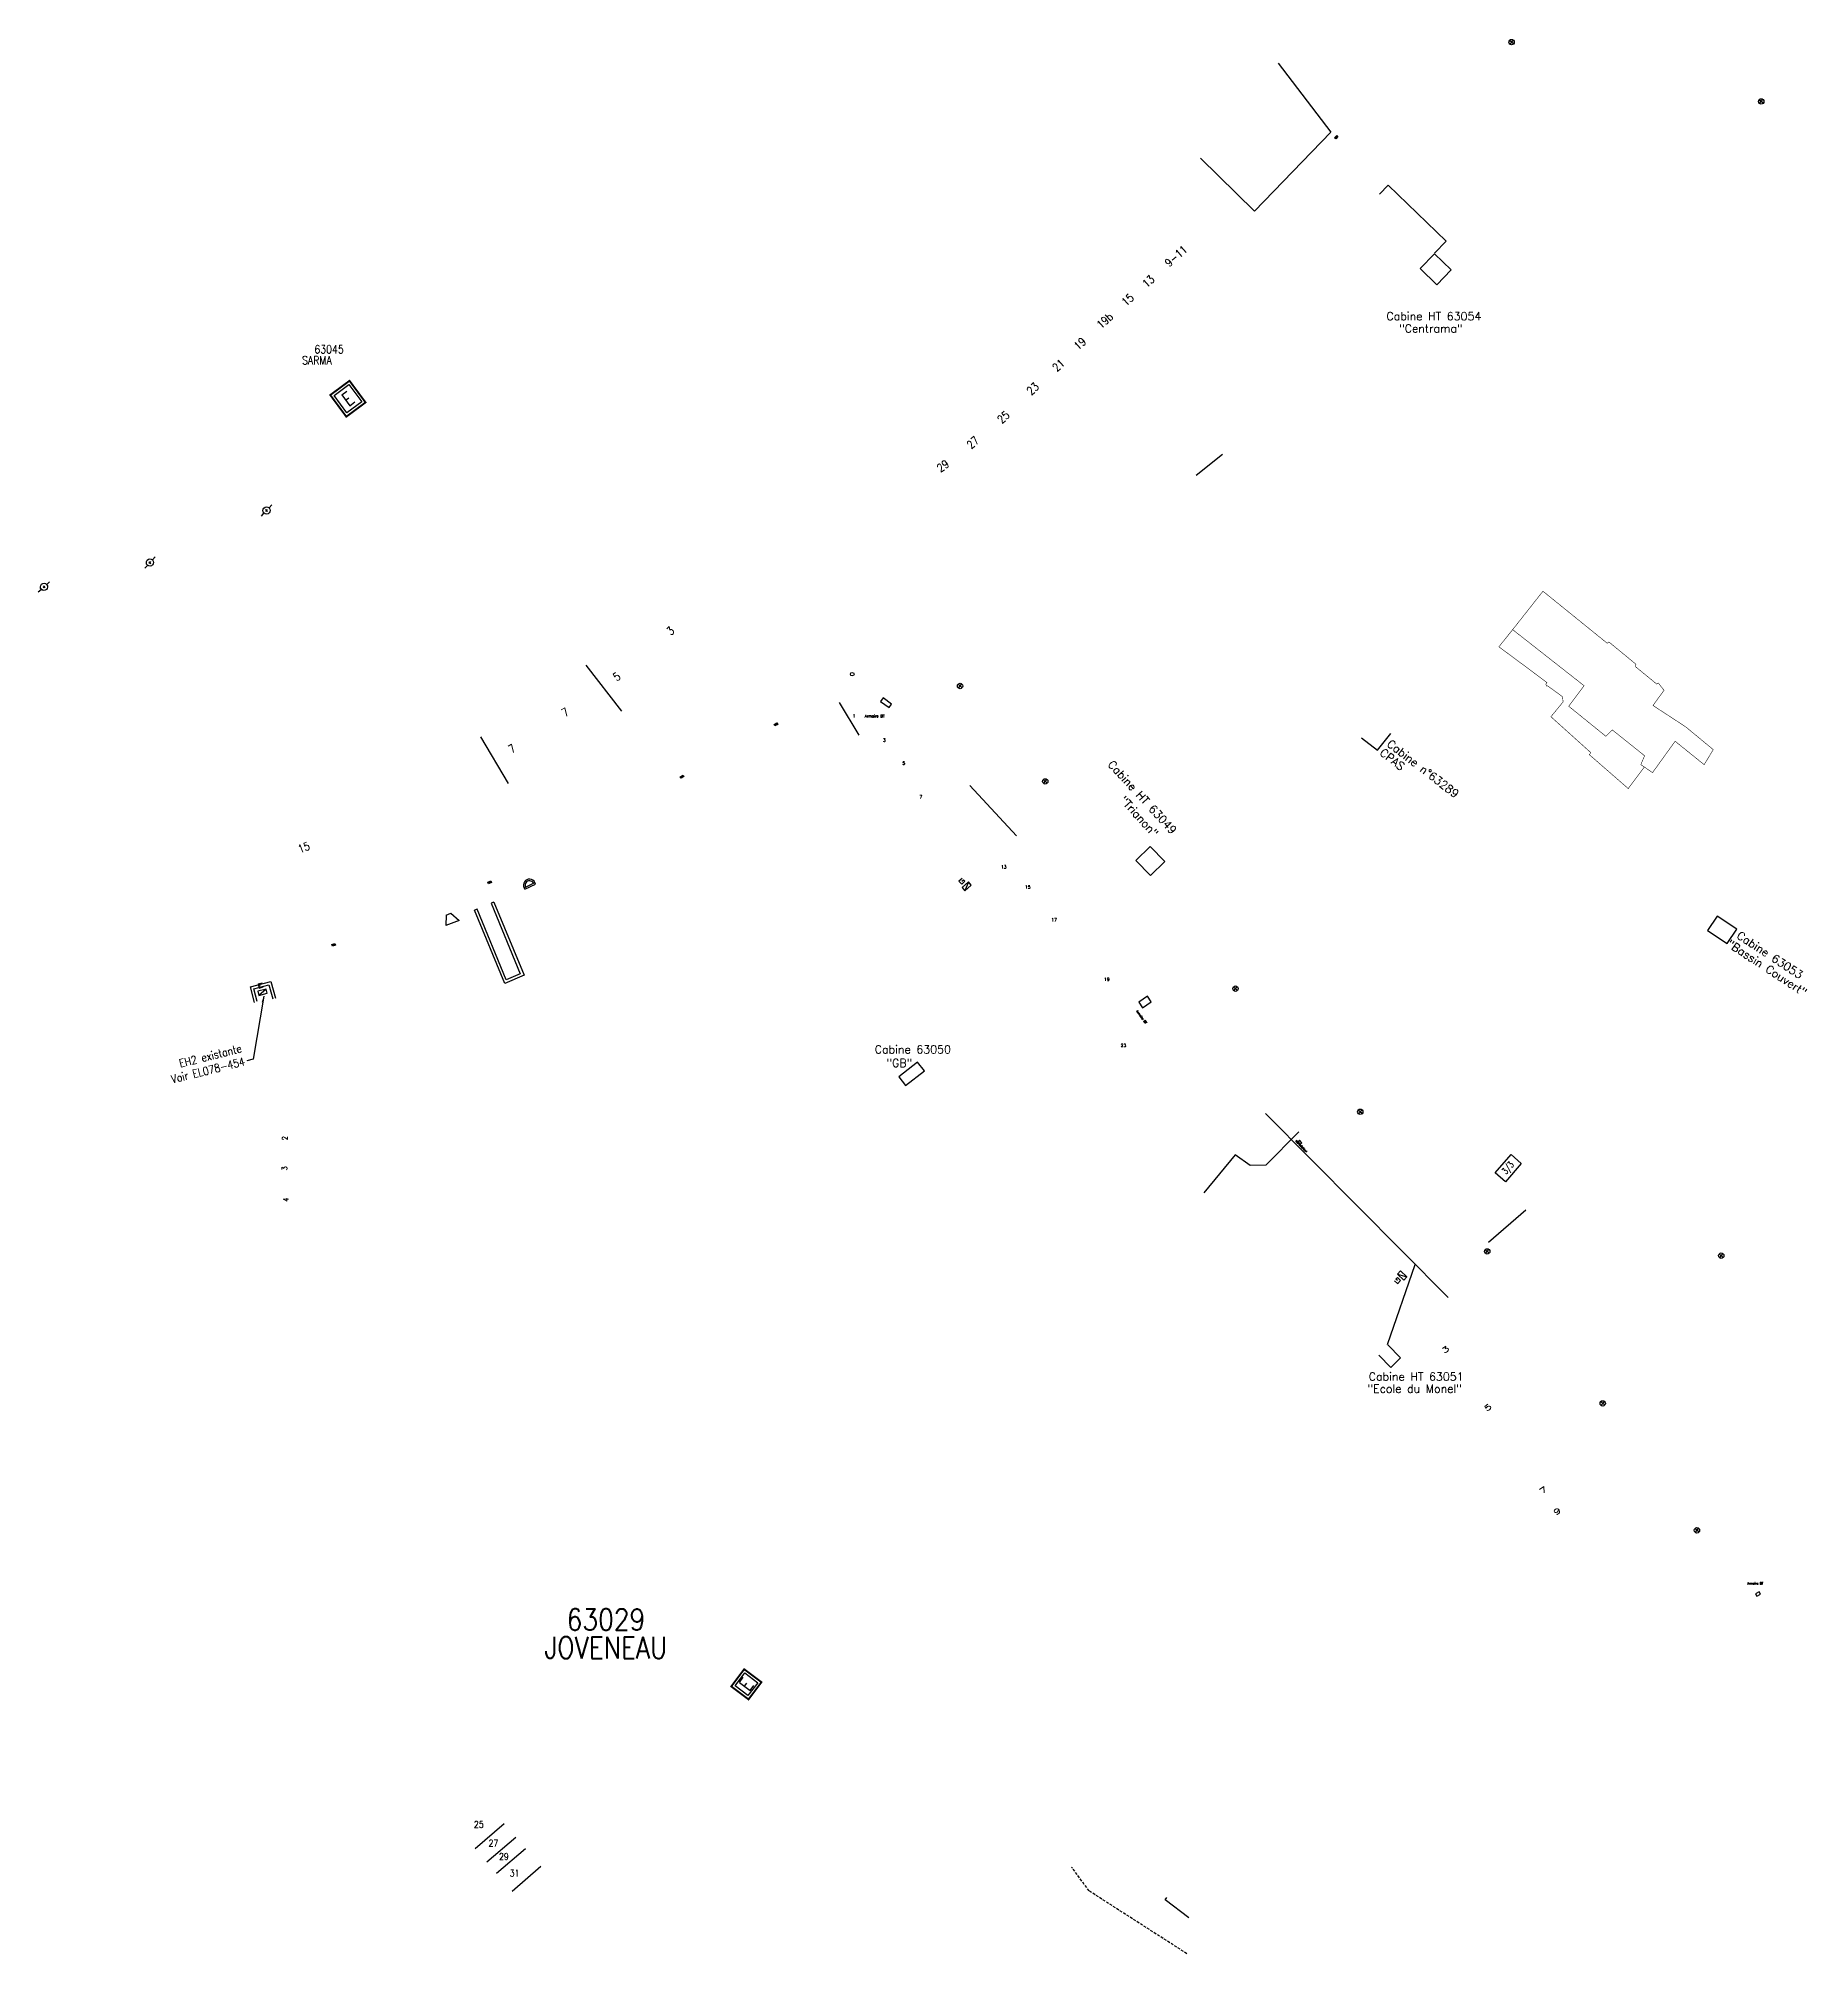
# Model space of a CAD drawing. Header units: millimetres. Extents: x 80014 to 81018, y 144000 to 145000.
# Drawn here: x 80671.7 to 80999.8, y 144109.3 to 144464.7 of the extents above; entities that cross this region are included whole.
import ezdxf
from ezdxf.enums import TextEntityAlignment as Align

# ---------------------------------------------------------------- set-up
doc = ezdxf.new("R2010")
doc.units = ezdxf.units.MM
doc.linetypes.add('DASHED', pattern=[0.75, 0.5, -0.25])
doc.linetypes.add('E_ST_CU', pattern=[2000, 1000, 1000])
doc.layers.get('0').update_dxf_attribs({"linetype": 'CONTINUOUS'})
for name, color, linetype in [('B_310', 7, 'CONTINUOUS'), ('BB01', 7, 'CONTINUOUS'), ('BB06', 7, 'CONTINUOUS'), ('BB08', 7, 'CONTINUOUS'), ('BF05', 7, 'CONTINUOUS'), ('BG01', 7, 'CONTINUOUS'), ('BR01', 7, 'CONTINUOUS'), ('BR12', 7, 'CONTINUOUS'), ('BR15', 7, 'CONTINUOUS'), ('M_200', 7, 'CONTINUOUS'), ('W0008', 7, 'CONTINUOUS'), ('W0100', 7, 'CONTINUOUS'), ('W0112', 1, 'DASHED'), ('W0115', 7, 'CONTINUOUS'), ('W0430', 7, 'CONTINUOUS'), ('W0432', 7, 'CONTINUOUS'), ('W0473', 7, 'CONTINUOUS'), ('W0991', 7, 'CONTINUOUS')]:
    doc.layers.add(name, color=color, linetype=linetype)
doc.styles.add('B_ROMANS', font='ROMANS.shx', dxfattribs={"width": 0.75})
doc.styles.add('M_ROMANS', font='ROMANS.shx', dxfattribs={"width": 0.75})
doc.styles.get("Standard").update_dxf_attribs({"font": 'romans.shx', "width": 0.85})
doc.dimstyles.get("Standard").update_dxf_attribs({"dimtxt": 1.5, "dimasz": 1.2, "dimexe": 0.625, "dimexo": 0.625, "dimgap": 0.25, "dimtad": 1, "dimdec": 1, "dimzin": 0, "dimdsep": 46, "dimtxsty": 'Standard', "dimcen": -0.5, "dimadec": 0, "dimazin": 0, "dimtfac": 1, "dimtdec": 1, "dimtmove": 0, "dimatfit": 3, "dimfxl": 0, "dimtolj": 1, "dimtzin": 0, "dimarcsym": 0})

msp = doc.modelspace()

# ---------------------------------------------------------------- texts
at = {"layer": 'BB06', "color": 252, "linetype": 'Continuous', "width": 0.85}
for s, rotation, p in [('9-11', 41.7143, (80881.53, 144422.18)), ('13', 41.7143, (80877.35, 144418.32)), ('15', 41.7143, (80873.5, 144414.91)), ('19b', 41.7143, (80868.88, 144410.7)), ('19', 41.7143, (80864.65, 144406.77)), ('21', 41.7143, (80860.67, 144402.76)), ('23', 41.7143, (80855.9, 144398.4)), ('25', 41.7143, (80850.45, 144393.12)), ('27', 41.7143, (80844.78, 144388.41)), ('29', 36.3709, (80839.11, 144384.12)), ('5', 36.3709, (80779.02, 144345.35)), ('7', 33.1216, (80769.41, 144338.74)), ('7', 33.1216, (80759.55, 144332))]:
    msp.add_text(s, height=1.5, rotation=rotation, dxfattribs=at).set_placement(p)
msp.add_text('3', height=1.5, rotation=39.7684, dxfattribs=at).set_placement((80788.98, 144354.76), align=Align.MIDDLE)
at = {"layer": 'BB06', "color": 252}
for s, p in [('1', (80822.78, 144338.68)), ('3', (80828.41, 144334.2)), ('5', (80832.02, 144329.93)), ('7', (80835.21, 144323.65)), ('13', (80850.31, 144310.67)), ('15', (80854.77, 144306.94)), ('17', (80859.66, 144300.86)), ('19', (80869.44, 144289.8)), ('23', (80872.52, 144277.56))]:
    msp.add_text(s, height=0.6, dxfattribs=at).set_placement(p)
at = {"layer": 'BB06', "color": 252, "width": 0.85}
msp.add_text('15', height=1.5, rotation=21.5231, dxfattribs=at).set_placement((80720.21, 144313.48))
at = {"layer": 'BB06', "color": 252, "width": 1.6}
for s, p in [('3', (80932.8, 144221.43)), ('5', (80940.65, 144210.68)), ('7', (80950.95, 144195.33)), ('9', (80953.51, 144191.4))]:
    msp.add_text(s, height=1, rotation=36.8032, dxfattribs=at).set_placement(p, align=Align.MIDDLE)
at = {"layer": 'BB08'}
for s, p in [('Cabine HT 63054', (80921.84, 144412.4)), ('"Centrama"', (80924.21, 144410.11)), ('Cabine 63050', (80826.89, 144276.36)), ('"GB"', (80829.08, 144273.84)), ('Cabine HT 63051', (80918.55, 144215.65)), ('"Ecole du Monel"', (80918.33, 144213.41))]:
    msp.add_text(s, height=1.5, dxfattribs=at).set_placement(p)
at = {"layer": 'BB08', "color": 252}
for height, p in [(0.5, (80825.05, 144338.7)), (0.4, (80988.8, 144177.83))]:
    msp.add_text('Armoire BT', height=height, dxfattribs=at).set_placement(p)
at = {"layer": 'BB08'}
for s, rotation, p in [('Cabine n°63289', 322.347, (80921.79, 144333.52)), ('Cabine HT 63049', 312.5449, (80870.03, 144329.88)), ('CPAS', 322.347, (80920.44, 144331.89)), ('"Trianon"', 312.5449, (80872.26, 144323.24)), ('"Bassin Couvert"', 326.6855, (80984.87, 144296.33)), ('Cabine 63053', 326.6855, (80986.68, 144297.87))]:
    msp.add_text(s, height=1.5, rotation=rotation, dxfattribs=at).set_placement(p)
at = {"layer": 'BB08', "color": 252}
for s, rotation, p in [('Armoire BT', 305.9171, (80875.37, 144284.2)), ('Horodateur', 314.7464, (80904.89, 144260.06))]:
    msp.add_text(s, height=0.4, rotation=rotation, dxfattribs=at).set_placement(p)
at = {"layer": 'W0430', "linetype": 'Continuous', "insert": (80710.15, 144274.19), "char_height": 1.5, "width": 18.1335, "attachment_point": 9, "rotation": 13.9757}
msp.add_mtext('EH2 existante^JVoir EL078-454', dxfattribs=at)
at = {"layer": 'W0991', "color": 252, "width": 0.8}
for s, p in [('2', (80717.92, 144260.25)), ('3', (80717.87, 144254.65)), ('4', (80718.14, 144248.83))]:
    msp.add_text(s, height=1, rotation=89.7246, dxfattribs=at).set_placement(p)
at = {"layer": 'W0991', "color": 252, "width": 0.85}
for s, p in [('25', (80752.51, 144132.69)), ('27', (80755.24, 144129.23)), ('29', (80757.17, 144126.73)), ('31', (80759.16, 144123.66))]:
    msp.add_text(s, height=1.25, dxfattribs=at).set_placement(p)

# ---------------------------------------------------------------- blocks, each defined once
blk = doc.blocks.new('M_200_56')
at = {"color": 0, "linetype": 'Continuous', "const_width": 0.35, "flags": 128}
blk.add_lwpolyline([(2, 2), (2, -2), (-2, -2), (-2, 2)], close=True, dxfattribs=at)
at = {"color": 0, "linetype": 'Continuous'}
blk.add_lwpolyline([(-1.5, 1.5), (1.5, 1.5), (1.5, -1.5), (-1.5, -1.5)], close=True, dxfattribs=at)
at = {"color": 0, "linetype": 'Continuous', "width": 0.85}
blk.add_text('E', height=2.5, dxfattribs=at).set_placement((0, 0), align=Align.MIDDLE_CENTER)
for tag, p in [('NUM', (0, 15.06)), ('NOM', (0, 8.65))]:
    blk.add_attdef(tag, text='', height=4, dxfattribs=at).set_placement(p, align=Align.MIDDLE)
at = {"color": 0, "linetype": 'Continuous', "style": 'M_ROMANS', "width": 0.75, "flags": 3}
for tag, p in [('DEF_COUP', (-0.13, -7.49)), ('DEF_LEG', (-0.13, -4.99)), ('DEF_TYPE', (-0.13, -9.99))]:
    blk.add_attdef(tag, text='', height=1.2, dxfattribs=at).set_placement(p, align=Align.MIDDLE)
blk = doc.blocks.new('BR1501')
at = {"color": 0, "linetype": 'Continuous'}
blk.add_lwpolyline([(0.3, -0.15), (-0.3, -0.15), (-0.3, 0.15), (0.3, 0.15)], close=True, dxfattribs=at)
for points in [[(-0.1, 0.15), (-0.1, -0.15)], [(0.1, -0.15), (0.1, 0.15)]]:
    blk.add_lwpolyline(points, dxfattribs=at)
blk = doc.blocks.new('AVAL')
at = {"layer": 'BR15', "color": 253, "rotation": 29.2739344194283}
blk.add_blockref('BR1501', (80791.15, 144327.7), dxfattribs=at)
blk = doc.blocks.new('B_310_01')
at = {"color": 0, "linetype": 'Continuous', "flags": 128}
blk.add_lwpolyline([(-2.25, -1.25), (-2.25, 1.25), (2.25, 1.25), (2.25, -1.25)], close=True, dxfattribs=at)
at = {"color": 0, "linetype": 'Continuous', "style": 'M_ROMANS', "width": 0.75}
blk.add_text('3/3', height=1.2, dxfattribs=at).set_placement((0, 0), align=Align.MIDDLE)
at = {"color": 0, "linetype": 'Continuous', "style": 'M_ROMANS', "width": 0.75, "flags": 3}
for tag, p in [('DEF_COUP', (0, -7.5)), ('DEF_LEG', (0, -5)), ('DEF_TYPE', (0, -10))]:
    blk.add_attdef(tag, text='', height=1.2, dxfattribs=at).set_placement(p, align=Align.MIDDLE)
blk = doc.blocks.new('BR1209')
at = {"color": 0, "linetype": 'Continuous', "flags": 128}
for points in [[(-0.5, 0), (0.5, 0)], [(0, 0.5), (0, -0.5)]]:
    blk.add_lwpolyline(points, dxfattribs=at)
at = {"color": 0, "linetype": 'Continuous'}
blk.add_circle((0, 0), 0.5, dxfattribs=at)
at = {"color": 0, "linetype": 'Continuous', "style": 'B_ROMANS', "width": 0.75}
blk.add_attdef('NUM', text='', height=1.2, dxfattribs=at).set_placement((0, 2), align=Align.MIDDLE)
at = {"color": 0, "linetype": 'Continuous', "style": 'B_ROMANS', "width": 0.75, "flags": 3}
for tag, p in [('DEF_LEG', (0, -10)), ('DEF_COUP', (0, -12.5)), ('DEF_TYPE', (0, -15))]:
    blk.add_attdef(tag, text='', height=1.2, dxfattribs=at).set_placement(p, align=Align.MIDDLE)
blk = doc.blocks.new('T473')
for p, q in [((-0.166667, 0.166667), (0.166667, -0.166667)), ((-0.166667, -0.166667), (0.166667, 0.166667)), ((0.500001, 0.500001), (1.000002, 1.000002)), ((-1.000002, -1.000002), (-0.500001, -0.500001))]:
    blk.add_line(p, q)
blk.add_ellipse((0, 0), major_axis=(0.471405, 0.471405), ratio=1, start_param=5.4977871438, end_param=11.780972451)
blk = doc.blocks.new('T430')
at = {"flags": 128}
for points in [[(0.8, 0.8), (-0.8, 0.8)], [(-0.8, 0.8), (-0.8, 0)], [(0.8, 0.8), (-0.8, 0)], [(-0.8, 0), (0.8, 0)], [(-0.4, 2.1), (0.4, 2.1)], [(-0.4, 2.1), (-0.4, 1.3)], [(-0.4, 1.7), (0, 1.7)], [(-0.4, 1.3), (0.4, 1.3)], [(0.8, 0), (0.8, 0.8)]]:
    blk.add_lwpolyline(points, dxfattribs=at)
blk = doc.blocks.new('*U26')
at = {"layer": 'M_200', "color": 0, "linetype": 'Continuous', "const_width": 0.35, "flags": 128}
blk.add_lwpolyline([(4.44, 5), (4.44, 0), (0, 0), (0, 5)], close=True, dxfattribs=at)
at = {"layer": 'M_200', "color": 0, "linetype": 'Continuous'}
blk.add_lwpolyline([(0.5, 4.5), (3.94, 4.5), (3.94, 0.5), (0.5, 0.5)], close=True, dxfattribs=at)
at = {"layer": 'M_200', "insert": (2.22, 2.5), "char_height": 2.5, "width": 4.4424, "attachment_point": 5}
blk.add_mtext('E', dxfattribs=at)
at = {"layer": 'M_200', "color": 0, "linetype": 'Continuous', "width": 0.85}
for tag, p in [('NUM', (2, 17.06)), ('NOM', (2, 10.65))]:
    blk.add_attdef(tag, text='', height=4, dxfattribs=at).set_placement(p, align=Align.MIDDLE)
at = {"layer": 'M_200', "color": 0, "linetype": 'Continuous', "style": 'M_ROMANS', "width": 0.75, "flags": 3}
for tag, p in [('DEF_LEG', (1.87, -2.99)), ('DEF_COUP', (1.87, -5.49)), ('DEF_TYPE', (1.87, -7.99))]:
    blk.add_attdef(tag, text='', height=1.2, dxfattribs=at).set_placement(p, align=Align.MIDDLE)
blk = doc.blocks.new('T432')
at = {"flags": 128}
for points in [[(0.8, 0.8), (-0.8, 0.8)], [(-0.8, 0.8), (-0.8, 0)], [(0.8, 0.8), (-0.8, 0)], [(-0.8, 0), (0.8, 0)], [(-0.4, 2.1), (-0.4, 1.3)], [(-0.4, 1.3), (0.4, 1.3)], [(-0.39, 2.1), (0.41, 2.1)], [(0, 1.7), (0.4, 1.7)], [(0.4, 1.3), (0.4, 1.7)], [(0.8, 0), (0.8, 0.8)]]:
    blk.add_lwpolyline(points, dxfattribs=at)

# ---------------------------------------------------------------- linework, layer by layer
at = {"layer": 'BB01', "color": 252, "linetype": 'E_ST_CU'}
for p, q in [((80779.94, 144339.88), (80773.32, 144348.4)), ((80758.92, 144326.44), (80753.78, 144335.12))]:
    msp.add_line(p, q, dxfattribs=at)
at = {"layer": 'BB01', "color": 252}
for p, q in [((80820.32, 144341.47), (80823.91, 144335.44)), ((80877.49, 144286.99), (80875.87, 144285.88))]:
    msp.add_line(p, q, dxfattribs=at)
at = {"layer": 'BB01'}
for p, q in [((80917.24, 144334.89), (80920.19, 144332.62)), ((80920.19, 144332.62), (80922.67, 144335.71)), ((80920.43, 144220.37), (80922.66, 144218.11)), ((80924.46, 144219.88), (80922.08, 144222.3)), ((80922.66, 144218.11), (80924.46, 144219.88))]:
    msp.add_line(p, q, dxfattribs=at)
at = {"layer": 'BB01', "flags": 128}
for points in [[(80930.76, 144424.74), (80928.1, 144421.98), (80931.21, 144418.99), (80933.86, 144421.75)], [(80878.01, 144314.76), (80875.36, 144312.18), (80878.08, 144309.39), (80880.73, 144311.97)], [(80983.19, 144301.81), (80981.44, 144299.16), (80985.09, 144296.74), (80986.84, 144299.39)], [(80831.34, 144272.02), (80832.62, 144270.38), (80836.12, 144273.12), (80834.84, 144274.76)]]:
    msp.add_lwpolyline(points, close=True, dxfattribs=at)
at = {"layer": 'BB01', "color": 252, "const_width": 0.1, "flags": 128}
msp.add_lwpolyline([(80969.71, 144329.51), (80966.71, 144325.5), (80959.51, 144331.77), (80959.74, 144332.19), (80952.36, 144338.83), (80954.63, 144341.59), (80954.5, 144342.55), (80951.74, 144344.57), (80951.54, 144344.5), (80951.41, 144344.86), (80951.61, 144345.19), (80942.71, 144351.81), (80945.26, 144354.99), (80958.52, 144344.58), (80955.66, 144340.78), (80962.55, 144335.21), (80963.76, 144336.38), (80969.74, 144331.59), (80969.04, 144329.95), (80971.21, 144328.46), (80975.41, 144334.28), (80980.79, 144329.94), (80982.48, 144332.73), (80977.36, 144336.96), (80971.3, 144340.92), (80973.35, 144343.74), (80972.3, 144345.08), (80971.99, 144344.9), (80967.98, 144348.18), (80968.13, 144348.58), (80963.12, 144352.7), (80962.8, 144352.47), (80950.88, 144362.12), (80945.26, 144354.99)], dxfattribs=at)
at = {"layer": 'BB01', "color": 252, "flags": 128}
for points in [[(80827.98, 144341.68), (80829.55, 144340.53), (80829.98, 144341.17), (80828.46, 144342.35)], [(80875.87, 144285.88), (80876.58, 144284.84), (80878.21, 144285.95), (80877.49, 144286.99)], [(80905.72, 144260.25), (80905.44, 144259.97), (80905.9, 144259.52), (80906.17, 144259.8)], [(80990.31, 144176.08), (80990.57, 144175.65), (80991.25, 144176.06), (80990.98, 144176.49)]]:
    msp.add_lwpolyline(points, close=True, dxfattribs=at)
at = {"layer": 'BB08', "color": 252}
for p, q in [((80761.83, 144307.08), (80763.84, 144308.06)), ((80763.97, 144307.79), (80763.84, 144308.06)), ((80761.96, 144306.81), (80761.83, 144307.08)), ((80761.96, 144306.81), (80763.97, 144307.79)), ((80747.39, 144302.04), (80747.29, 144300.1)), ((80749.76, 144301.04), (80747.29, 144300.1)), ((80747.39, 144302.04), (80748.21, 144302.36)), ((80748.21, 144302.36), (80749.76, 144301.04)), ((80753.11, 144303.12), (80752.64, 144302.93)), ((80758.24, 144289.36), (80752.64, 144302.93)), ((80758.5, 144290.01), (80753.11, 144303.12)), ((80756.21, 144304.4), (80755.74, 144304.21)), ((80755.74, 144304.21), (80761.1, 144291.1)), ((80756.21, 144304.4), (80761.83, 144290.86)), ((80761.83, 144290.86), (80758.24, 144289.36)), ((80761.1, 144291.1), (80758.5, 144290.01)), ((80711.06, 144288.69), (80714.82, 144289.68)), ((80711.8, 144285.84), (80711.06, 144288.69)), ((80711.67, 144288.33), (80714.47, 144289.07)), ((80712.28, 144285.97), (80711.67, 144288.33)), ((80714.47, 144289.07), (80715.21, 144286.47)), ((80714.82, 144289.68), (80715.69, 144286.61))]:
    msp.add_line(p, q, dxfattribs=at)
for radius in [1.12, 0.817]:
    msp.add_arc((80762.83, 144307.57), radius, 25.9428, 205.9428, dxfattribs=at)
at = {"layer": 'BF05', "color": 252}
msp.add_line((80922.06, 144222.34), (80927.19, 144237.18), dxfattribs=at)
at = {"layer": 'BG01', "color": 252, "flags": 128}
msp.add_lwpolyline([(80905.58, 144261.83), (80899.45, 144255.62), (80896.57, 144255.58), (80893.76, 144257.57), (80887.97, 144250.51)], dxfattribs=at)
at = {"layer": 'BR01', "color": 252}
msp.add_line((80844.51, 144326.05), (80853.21, 144316.75), dxfattribs=at)
at = {"layer": 'BR01', "color": 252, "flags": 128}
msp.add_lwpolyline([(80899.42, 144265.2), (80933.27, 144231.05)], dxfattribs=at)
at = {"layer": 'BR12', "color": 252}
msp.add_circle((80822.71, 144346.73), 0.339, dxfattribs=at)
at = {"layer": 'W0008', "color": 252}
for points in [[(80920.53, 144435.8), (80922.16, 144437.48), (80932.9, 144427.06), (80930.73, 144424.82)], [(80891.42, 144387.51), (80886.54, 144383.56)]]:
    msp.add_lwpolyline(points, dxfattribs=at)
at = {"layer": 'W0100', "color": 253}
msp.add_lwpolyline([(80947.73, 144247.31), (80940.77, 144241.3)], dxfattribs=at)
at = {"layer": 'W0100', "color": 252, "flags": 128}
for points in [[(80758.12, 144133.43), (80752.77, 144128.81)], [(80760.28, 144130.9), (80754.93, 144126.28)], [(80762.07, 144128.8), (80756.72, 144124.18)], [(80764.96, 144125.5), (80759.61, 144120.88)]]:
    msp.add_lwpolyline(points, dxfattribs=at)
at = {"layer": 'W0100', "color": 252}
msp.add_lwpolyline([(80885.18, 144115.96), (80880.78, 144119.35), (80881.08, 144119.74)], dxfattribs=at)
at = {"layer": 'W0112', "color": 252}
msp.add_lwpolyline([(80884.81, 144109.33), (80866.66, 144120.98), (80863.43, 144125.4)], dxfattribs=at)
at = {"layer": 'W0115', "color": 252}
for p, q in [((80901.73, 144460.07), (80911.5, 144447.3)), ((80911.5, 144447.3), (80897.36, 144432.64)), ((80887.32, 144442.44), (80897.36, 144432.64))]:
    msp.add_line(p, q, dxfattribs=at)

# ---------------------------------------------------------------- block references
at = {"layer": 'B_310', "color": 252, "rotation": 49.11303574949343}
msp.add_blockref('B_310_01', (80944.44, 144255.07), dxfattribs=at)
at = {"layer": 'BB08', "color": 252, "rotation": 21.25725397421557}
msp.add_blockref('BR1501', (80726.5, 144296.51), dxfattribs=at)
at = {"layer": 'BR12', "color": 252}
for p, rotation in [((80945.06, 144464), 139.246420402971), ((80991.38, 144452.99), 139.2464204029715), ((80842.73, 144344.53), 139.2464204029719), ((80858.53, 144326.84), 139.2464204029719), ((80893.83, 144288.38), 139.2464204029724), ((80916.98, 144265.53), 139.2464204029724), ((80940.54, 144239.63), 139.2464204029724), ((80983.97, 144238.84), 139.2464204029721), ((80961.97, 144211.43), 139.2464204029721), ((80979.46, 144187.88), 139.2464204029721)]:
    msp.add_blockref('BR1209', p, dxfattribs=dict(at, rotation=rotation))
at = {"layer": 'BR15', "color": 252}
for p, rotation in [((80912.53, 144446.36), 226.0233112592688), ((80755.43, 144308.1), 25.26355670586403)]:
    msp.add_blockref('BR1501', p, dxfattribs=dict(at, rotation=rotation))
for p in [(17.41, 9.7), (0, 0)]:
    msp.add_blockref('AVAL', p, dxfattribs=at)
at = {"layer": 'M_200'}
ref = msp.add_blockref('*U26', (80728.84, 144394.5), dxfattribs=dict(at, rotation=36.5258730045598))
ref.add_attrib('NUM', '63045', dxfattribs={"color": 0, "linetype": 'Continuous', "height": 1.5, "width": 0.85}).set_placement((80725.64, 144407), align=Align.MIDDLE)
ref.add_attrib('NOM', 'SARMA', dxfattribs={"color": 0, "linetype": 'Continuous', "height": 1.5, "width": 0.85}).set_placement((80723.39, 144404.96), align=Align.MIDDLE)
ref = msp.add_blockref('M_200_56', (80803.07, 144159.31), dxfattribs=dict(at, rotation=53.10899513189489))
ref.add_attrib('NUM', '63029', dxfattribs={"layer": '0', "color": 0, "height": 4, "width": 0.85}).set_placement((80777.02, 144171.33), align=Align.MIDDLE)
ref.add_attrib('NOM', 'JOVENEAU', dxfattribs={"layer": '0', "color": 0, "height": 4, "width": 0.85}).set_placement((80777.02, 144166.12), align=Align.MIDDLE)
at = {"layer": 'W0430', "rotation": 14.81455973493919}
msp.add_blockref('T430', (80713.38, 144287.33), dxfattribs=at)
at = {"layer": 'W0432', "rotation": 42.42098403954142}
msp.add_blockref('T432', (80844.22, 144307.07), dxfattribs=at)
at = {"layer": 'W0432', "color": 253, "rotation": 136.9259791615698}
msp.add_blockref('T432', (80925.05, 144235.45), dxfattribs=at)
at = {"layer": 'W0473'}
for p, rotation in [((80714.04, 144377.1), 1.895220648484), ((80692.4, 144367.44), 2.558427164852929), ((80672.74, 144362.92), 356.6999588927739)]:
    msp.add_blockref('T473', p, dxfattribs=dict(at, rotation=rotation))

msp.set_redraw_order([(e.dxf.handle, doc.entitydb.next_handle()) for e in msp.query("TEXT MTEXT ATTDEF DIMENSION ARC_DIMENSION")])  # texts and dimensions are drawn at this point

# ---------------------------------------------------------------- leaders
at = {"layer": 'W0430', "linetype": 'Continuous', "annotation_type": 0, "has_hookline": 1, "hookline_direction": 1, "text_width": 15.66, "horizontal_direction": (0.970398, 0.24151, 0)}
msp.add_leader([(80713.52, 144287.01), (80711.55, 144275.29), (80710.39, 144275)], dimstyle='Standard', override={"dimgap": 0.25, "dimtad": 0}, dxfattribs=at)

doc.saveas('drawing.dxf')
